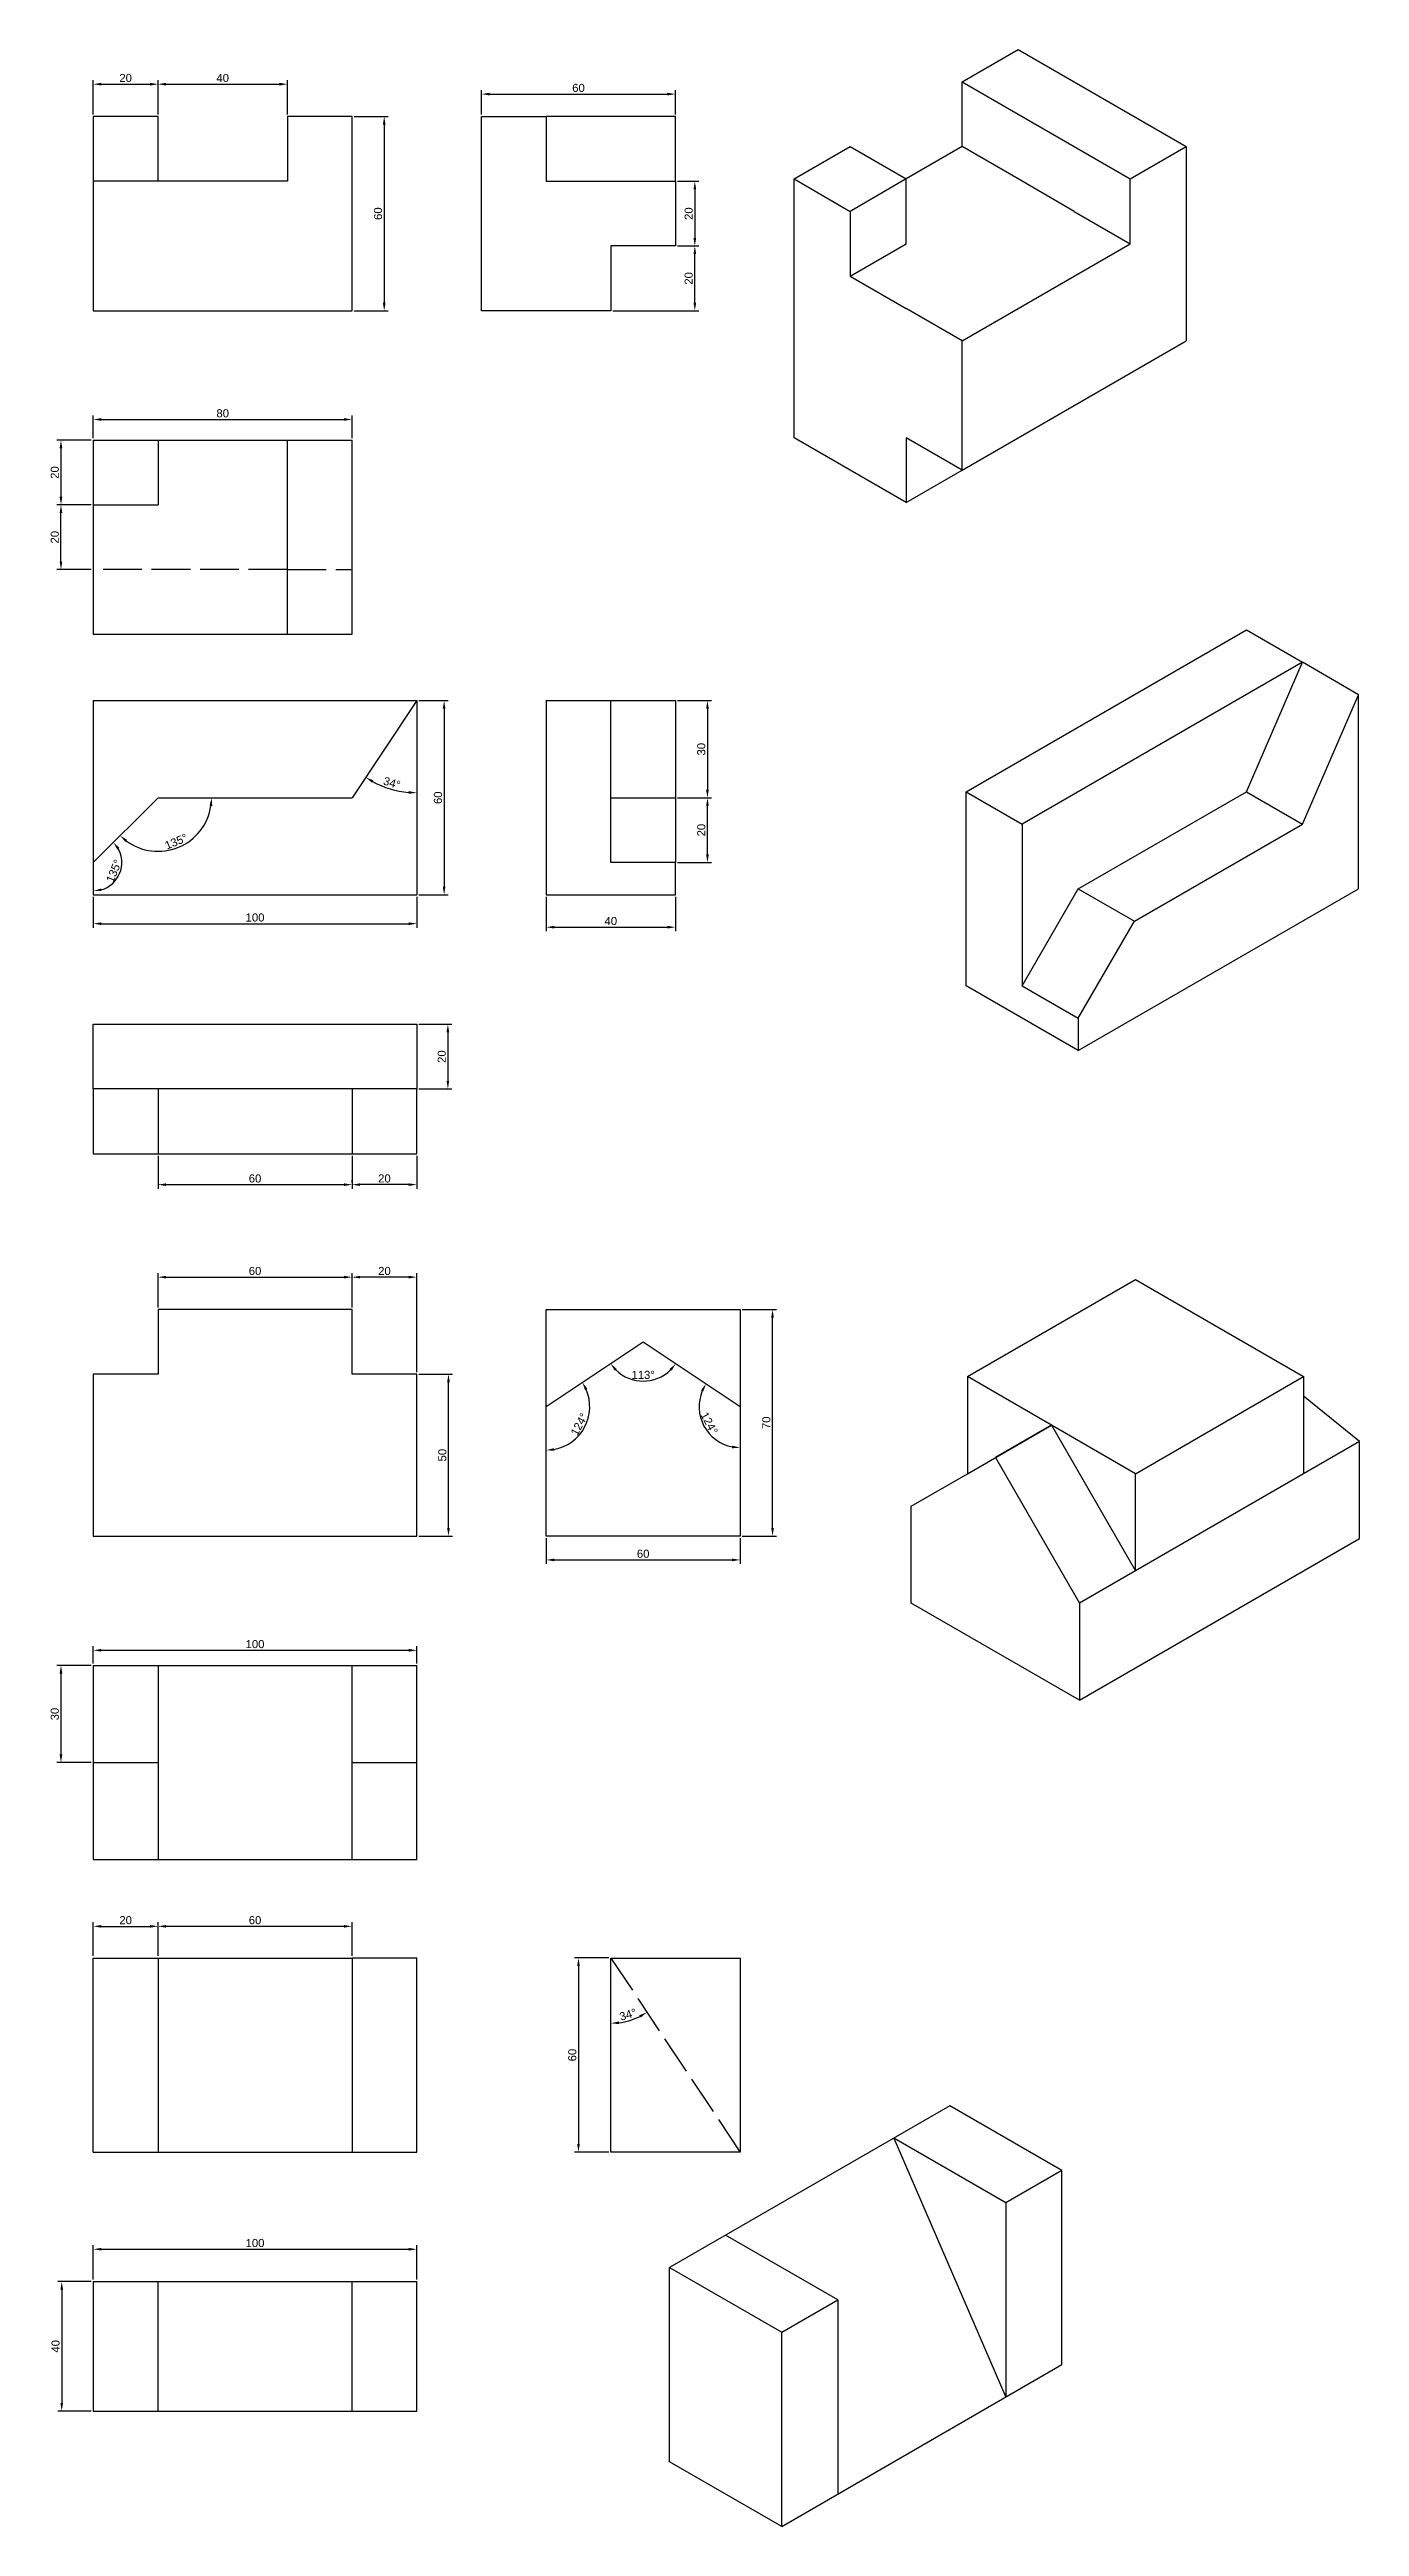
# Model space of a CAD drawing. Header units: millimetres. Extents: x 27 to 432, y 29 to 1603.
# Drawn here: x 27 to 432, y 396 to 1161 of the extents above; entities that cross this region are included whole.
import ezdxf

# ---------------------------------------------------------------- set-up
doc = ezdxf.new("R2010")
doc.units = ezdxf.units.MM
doc.linetypes.add('ACAD_ISO02W100', pattern=[15, 12, -3])
doc.layers.get('0').update_dxf_attribs({"color": 172})
doc.layers.add('traço', color=7, linetype='ACAD_ISO02W100')
doc.styles.get("Standard").update_dxf_attribs({"font": 'arial.ttf'})
doc.dimstyles.new('ISO-25', dxfattribs={"dimtxt": 2.5, "dimasz": 2.5, "dimexe": 1.25, "dimexo": 0.625, "dimtad": 1, "dimtxsty": 'Standard', "dimcen": 2.5, "dimadec": 0, "dimazin": 0, "dimtfac": 1, "dimtmove": 0, "dimatfit": 3, "dimfxl": 1, "dimarcsym": 0})

msp = doc.modelspace()

# ---------------------------------------------------------------- blocks, each defined once
blk = doc.blocks.new('*D19')
at = {"layer": 'Defpoints', "color": 0, "lineweight": -2, "transparency": 16777216}
for p, q in [((40.25, 472.2), (40.25, 482.83)), ((140.25, 472.2), (140.25, 482.83)), ((42.75, 481.58), (137.75, 481.58))]:
    blk.add_line(p, q, dxfattribs=at)
at = {"layer": 'Defpoints', "color": 0, "transparency": 16777216}
for p in [(140.25, 481.58), (40.25, 471.58), (140.25, 471.58)]:
    blk.add_point(p, dxfattribs=at)
for points in [[(42.75, 481.99), (42.75, 481.16), (40.25, 481.58)], [(137.75, 481.99), (137.75, 481.16), (140.25, 481.58)]]:
    blk.add_solid(points, dxfattribs=at)
at = {"layer": 'Defpoints', "color": 0, "transparency": 16777216, "insert": (90.25, 483.48), "char_height": 2.5, "attachment_point": 5}
blk.add_mtext('100', dxfattribs=at)
blk = doc.blocks.new('*D20')
at = {"layer": 'Defpoints', "color": 0, "lineweight": -2, "transparency": 16777216}
for p, q in [((40.25, 572.2), (40.25, 582.61)), ((60.25, 572.2), (60.25, 582.61)), ((42.75, 581.36), (57.75, 581.36))]:
    blk.add_line(p, q, dxfattribs=at)
at = {"layer": 'Defpoints', "color": 0, "transparency": 16777216}
for p in [(60.25, 581.36), (40.25, 571.58), (60.25, 571.58)]:
    blk.add_point(p, dxfattribs=at)
for points in [[(42.75, 581.78), (42.75, 580.95), (40.25, 581.36)], [(57.75, 581.78), (57.75, 580.95), (60.25, 581.36)]]:
    blk.add_solid(points, dxfattribs=at)
at = {"layer": 'Defpoints', "color": 0, "transparency": 16777216, "insert": (50.25, 583.26), "char_height": 2.5, "attachment_point": 5}
blk.add_mtext('20', dxfattribs=at)
blk = doc.blocks.new('*D21')
at = {"layer": 'Defpoints', "color": 0, "lineweight": -2, "transparency": 16777216}
for p, q in [((60.25, 581.99), (60.25, 582.61)), ((120.25, 572.2), (120.25, 582.61)), ((117.75, 581.36), (62.75, 581.36))]:
    blk.add_line(p, q, dxfattribs=at)
at = {"layer": 'Defpoints', "color": 0, "transparency": 16777216}
for p in [(60.25, 581.36), (60.25, 581.36), (120.25, 571.58)]:
    blk.add_point(p, dxfattribs=at)
for points in [[(62.75, 581.78), (62.75, 580.95), (60.25, 581.36)], [(117.75, 581.78), (117.75, 580.95), (120.25, 581.36)]]:
    blk.add_solid(points, dxfattribs=at)
at = {"layer": 'Defpoints', "color": 0, "transparency": 16777216, "insert": (90.25, 583.26), "char_height": 2.5, "attachment_point": 5}
blk.add_mtext('60', dxfattribs=at)
blk = doc.blocks.new('*D22')
at = {"layer": 'Defpoints', "color": 0, "lineweight": -2, "transparency": 16777216}
for p, q in [((199.62, 571.58), (189, 571.58)), ((190.25, 569.08), (190.25, 514.08)), ((199.62, 511.58), (189, 511.58))]:
    blk.add_line(p, q, dxfattribs=at)
at = {"layer": 'Defpoints', "color": 0, "transparency": 16777216}
for p in [(200.25, 571.58), (190.25, 511.58), (200.25, 511.58)]:
    blk.add_point(p, dxfattribs=at)
for points in [[(189.83, 569.08), (190.66, 569.08), (190.25, 571.58)], [(189.83, 514.08), (190.66, 514.08), (190.25, 511.58)]]:
    blk.add_solid(points, dxfattribs=at)
at = {"layer": 'Defpoints', "color": 0, "transparency": 16777216, "insert": (188.34, 541.58), "char_height": 2.5, "attachment_point": 5, "rotation": 90}
blk.add_mtext('60', dxfattribs=at)
blk = doc.blocks.new('*D23')
at = {"layer": 'Defpoints', "color": 0, "lineweight": -2, "transparency": 16777216}
for p, q in [((39.62, 471.58), (29.23, 471.58)), ((30.48, 469.08), (30.48, 434.08)), ((39.62, 431.58), (29.23, 431.58))]:
    blk.add_line(p, q, dxfattribs=at)
at = {"layer": 'Defpoints', "color": 0, "transparency": 16777216}
for p in [(40.25, 471.58), (30.48, 431.58), (40.25, 431.58)]:
    blk.add_point(p, dxfattribs=at)
for points in [[(30.06, 469.08), (30.89, 469.08), (30.48, 471.58)], [(30.06, 434.08), (30.89, 434.08), (30.48, 431.58)]]:
    blk.add_solid(points, dxfattribs=at)
at = {"layer": 'Defpoints', "color": 0, "transparency": 16777216, "insert": (28.57, 451.58), "char_height": 2.5, "attachment_point": 5, "rotation": 90}
blk.add_mtext('40', dxfattribs=at)
blk = doc.blocks.new('*D81')
at = {"layer": 'Defpoints', "color": 0, "linetype": 'ByBlock', "lineweight": -2, "transparency": 16777216}
blk.add_arc((200.25, 571.58), 20.17, 277.10571, 296.58436, dxfattribs=at)
for p in [(200.25, 571.58), (200.25, 571.58), (204.17, 551.79), (200.25, 511.58), (240.25, 511.58)]:
    blk.add_point(p, dxfattribs=at)
for points in [[(202.77, 551.14), (202.72, 551.98), (200.25, 551.4)], [(209.06, 553.9), (209.48, 553.18), (211.44, 554.79)]]:
    blk.add_solid(points, dxfattribs=at)
at = {"layer": 'Defpoints', "color": 0, "linetype": 'ByBlock', "lineweight": -2, "transparency": 16777216, "insert": (205.54, 554.09), "char_height": 2.5, "attachment_point": 5, "rotation": 16.84503}
blk.add_mtext('34°', dxfattribs=at)
blk = doc.blocks.new('*D25')
at = {"layer": 'Defpoints', "color": 0, "lineweight": -2, "transparency": 16777216}
blk.add_arc((180.25, 741.97), 13.48, 280.64167, 23.0484, dxfattribs=at)
at = {"layer": 'Defpoints', "color": 0, "transparency": 16777216}
for p in [(210.25, 761.97), (180.25, 751.97), (180.25, 741.97), (189.13, 731.83), (180.25, 701.97)]:
    blk.add_point(p, dxfattribs=at)
for points in [[(192.28, 747.05), (193.02, 747.45), (191.46, 749.45)], [(182.77, 728.31), (182.7, 729.14), (180.25, 728.49)]]:
    blk.add_solid(points, dxfattribs=at)
at = {"layer": 'Defpoints', "color": 0, "transparency": 16777216, "insert": (190.47, 736.5), "char_height": 2.5, "attachment_point": 5, "rotation": 61.84503}
blk.add_mtext('124°', dxfattribs=at)
blk = doc.blocks.new('*D26')
at = {"layer": 'Defpoints', "color": 0, "lineweight": -2, "transparency": 16777216}
blk.add_arc((210.25, 761.97), 12.12, 225.5251, 314.4749, dxfattribs=at)
at = {"layer": 'Defpoints', "color": 0, "transparency": 16777216}
for p in [(210.25, 761.97), (210.25, 761.97), (206.34, 750.49), (180.25, 741.97), (240.25, 741.97)]:
    blk.add_point(p, dxfattribs=at)
for points in [[(201.43, 753.06), (202.07, 753.59), (200.16, 755.25)], [(218.42, 753.59), (219.06, 753.06), (220.33, 755.25)]]:
    blk.add_solid(points, dxfattribs=at)
at = {"layer": 'Defpoints', "color": 0, "transparency": 16777216, "insert": (210.25, 751.75), "char_height": 2.5, "attachment_point": 5}
blk.add_mtext('113°', dxfattribs=at)
blk = doc.blocks.new('*D27')
at = {"layer": 'Defpoints', "color": 0, "lineweight": -2, "transparency": 16777216}
blk.add_arc((240.25, 741.97), 12.71, 157.5949, 258.71503, dxfattribs=at)
at = {"layer": 'Defpoints', "color": 0, "transparency": 16777216}
for p in [(210.25, 761.97), (227.64, 740.3), (240.25, 741.97), (240.25, 741.97), (240.25, 701.97)]:
    blk.add_point(p, dxfattribs=at)
for points in [[(228.12, 747.01), (228.86, 746.62), (229.67, 749.02)], [(237.8, 729.92), (237.72, 729.09), (240.25, 729.26)]]:
    blk.add_solid(points, dxfattribs=at)
at = {"layer": 'Defpoints', "color": 0, "transparency": 16777216, "insert": (230.69, 736.86), "char_height": 2.5, "attachment_point": 5, "rotation": 298.15497}
blk.add_mtext('124°', dxfattribs=at)
blk = doc.blocks.new('*D28')
at = {"layer": 'Defpoints', "color": 0, "lineweight": -2, "transparency": 16777216}
for p, q in [((40.25, 662.6), (40.25, 667.91)), ((42.75, 666.66), (137.75, 666.66)), ((140.25, 662.6), (140.25, 667.91))]:
    blk.add_line(p, q, dxfattribs=at)
at = {"layer": 'Defpoints', "color": 0, "transparency": 16777216}
for p in [(140.25, 666.66), (40.25, 661.97), (140.25, 661.97)]:
    blk.add_point(p, dxfattribs=at)
for points in [[(42.75, 667.08), (42.75, 666.24), (40.25, 666.66)], [(137.75, 667.08), (137.75, 666.24), (140.25, 666.66)]]:
    blk.add_solid(points, dxfattribs=at)
at = {"layer": 'Defpoints', "color": 0, "transparency": 16777216, "insert": (90.25, 668.56), "char_height": 2.5, "attachment_point": 5}
blk.add_mtext('100', dxfattribs=at)
blk = doc.blocks.new('*D29')
at = {"layer": 'Defpoints', "color": 0, "lineweight": -2, "transparency": 16777216}
for p, q in [((120.25, 772.6), (120.25, 783.22)), ((137.75, 781.97), (122.75, 781.97)), ((140.25, 752.6), (140.25, 783.22))]:
    blk.add_line(p, q, dxfattribs=at)
at = {"layer": 'Defpoints', "color": 0, "transparency": 16777216}
for p in [(120.25, 781.97), (120.25, 771.97), (140.25, 751.97)]:
    blk.add_point(p, dxfattribs=at)
for points in [[(122.75, 782.39), (122.75, 781.56), (120.25, 781.97)], [(137.75, 782.39), (137.75, 781.56), (140.25, 781.97)]]:
    blk.add_solid(points, dxfattribs=at)
at = {"layer": 'Defpoints', "color": 0, "transparency": 16777216, "insert": (130.25, 783.87), "char_height": 2.5, "attachment_point": 5}
blk.add_mtext('20', dxfattribs=at)
blk = doc.blocks.new('*D30')
at = {"layer": 'Defpoints', "color": 0, "lineweight": -2, "transparency": 16777216}
for p, q in [((60.25, 772.6), (60.25, 783.22)), ((62.75, 781.97), (117.75, 781.97)), ((120.25, 782.6), (120.25, 783.22))]:
    blk.add_line(p, q, dxfattribs=at)
at = {"layer": 'Defpoints', "color": 0, "transparency": 16777216}
for p in [(120.25, 781.97), (120.25, 781.97), (60.25, 771.97)]:
    blk.add_point(p, dxfattribs=at)
for points in [[(62.75, 782.39), (62.75, 781.56), (60.25, 781.97)], [(117.75, 782.39), (117.75, 781.56), (120.25, 781.97)]]:
    blk.add_solid(points, dxfattribs=at)
at = {"layer": 'Defpoints', "color": 0, "transparency": 16777216, "insert": (90.25, 783.87), "char_height": 2.5, "attachment_point": 5}
blk.add_mtext('60', dxfattribs=at)
blk = doc.blocks.new('*D31')
at = {"layer": 'Defpoints', "color": 0, "lineweight": -2, "transparency": 16777216}
for p, q in [((180.25, 701.35), (180.25, 693.34)), ((240.25, 701.35), (240.25, 693.34)), ((182.75, 694.59), (237.75, 694.59))]:
    blk.add_line(p, q, dxfattribs=at)
at = {"layer": 'Defpoints', "color": 0, "transparency": 16777216}
for p in [(180.25, 701.97), (240.25, 701.97), (240.25, 694.59)]:
    blk.add_point(p, dxfattribs=at)
for points in [[(182.75, 695.01), (182.75, 694.17), (180.25, 694.59)], [(237.75, 695.01), (237.75, 694.17), (240.25, 694.59)]]:
    blk.add_solid(points, dxfattribs=at)
at = {"layer": 'Defpoints', "color": 0, "transparency": 16777216, "insert": (210.25, 696.49), "char_height": 2.5, "attachment_point": 5}
blk.add_mtext('60', dxfattribs=at)
blk = doc.blocks.new('*D32')
at = {"layer": 'Defpoints', "color": 0, "lineweight": -2, "transparency": 16777216}
for p, q in [((39.62, 661.97), (29, 661.97)), ((30.25, 659.47), (30.25, 634.47)), ((39.62, 631.97), (29, 631.97))]:
    blk.add_line(p, q, dxfattribs=at)
at = {"layer": 'Defpoints', "color": 0, "transparency": 16777216}
for p in [(40.25, 661.97), (30.25, 631.97), (40.25, 631.97)]:
    blk.add_point(p, dxfattribs=at)
for points in [[(29.83, 659.47), (30.66, 659.47), (30.25, 661.97)], [(29.83, 634.47), (30.66, 634.47), (30.25, 631.97)]]:
    blk.add_solid(points, dxfattribs=at)
at = {"layer": 'Defpoints', "color": 0, "transparency": 16777216, "insert": (28.34, 646.97), "char_height": 2.5, "attachment_point": 5, "rotation": 90}
blk.add_mtext('30', dxfattribs=at)
blk = doc.blocks.new('*D33')
at = {"layer": 'Defpoints', "color": 0, "lineweight": -2, "transparency": 16777216}
for p, q in [((240.87, 771.97), (251.5, 771.97)), ((250.25, 704.47), (250.25, 769.47)), ((240.87, 701.97), (251.5, 701.97))]:
    blk.add_line(p, q, dxfattribs=at)
at = {"layer": 'Defpoints', "color": 0, "transparency": 16777216}
for p in [(240.25, 771.97), (250.25, 771.97), (240.25, 701.97)]:
    blk.add_point(p, dxfattribs=at)
for points in [[(249.83, 769.47), (250.66, 769.47), (250.25, 771.97)], [(249.83, 704.47), (250.66, 704.47), (250.25, 701.97)]]:
    blk.add_solid(points, dxfattribs=at)
at = {"layer": 'Defpoints', "color": 0, "transparency": 16777216, "insert": (248.34, 736.97), "char_height": 2.5, "attachment_point": 5, "rotation": 90}
blk.add_mtext('70', dxfattribs=at)
blk = doc.blocks.new('*D34')
at = {"layer": 'Defpoints', "color": 0, "lineweight": -2, "transparency": 16777216}
for p, q in [((140.87, 751.97), (151.3, 751.97)), ((150.05, 704.47), (150.05, 749.47)), ((140.87, 701.97), (151.3, 701.97))]:
    blk.add_line(p, q, dxfattribs=at)
at = {"layer": 'Defpoints', "color": 0, "transparency": 16777216}
for p in [(140.25, 751.97), (150.05, 751.97), (140.25, 701.97)]:
    blk.add_point(p, dxfattribs=at)
for points in [[(149.63, 749.47), (150.47, 749.47), (150.05, 751.97)], [(149.63, 704.47), (150.47, 704.47), (150.05, 701.97)]]:
    blk.add_solid(points, dxfattribs=at)
at = {"layer": 'Defpoints', "color": 0, "transparency": 16777216, "insert": (148.15, 726.97), "char_height": 2.5, "attachment_point": 5, "rotation": 90}
blk.add_mtext('50', dxfattribs=at)
blk = doc.blocks.new('*D35')
at = {"layer": 'Defpoints', "color": 0, "lineweight": -2, "transparency": 16777216}
for p, q in [((140.87, 960.12), (149.96, 960.12)), ((148.71, 957.62), (148.71, 902.62)), ((140.87, 900.12), (149.96, 900.12))]:
    blk.add_line(p, q, dxfattribs=at)
at = {"layer": 'Defpoints', "color": 0, "transparency": 16777216}
for p in [(140.25, 960.12), (140.25, 900.12), (148.71, 900.12)]:
    blk.add_point(p, dxfattribs=at)
for points in [[(148.29, 957.62), (149.12, 957.62), (148.71, 960.12)], [(148.29, 902.62), (149.12, 902.62), (148.71, 900.12)]]:
    blk.add_solid(points, dxfattribs=at)
at = {"layer": 'Defpoints', "color": 0, "transparency": 16777216, "insert": (146.81, 930.12), "char_height": 2.5, "attachment_point": 5, "rotation": 90}
blk.add_mtext('60', dxfattribs=at)
blk = doc.blocks.new('*D36')
at = {"layer": 'Defpoints', "color": 0, "lineweight": -2, "transparency": 16777216}
for p, q in [((220.87, 960.12), (231.38, 960.12)), ((230.13, 957.62), (230.13, 932.62)), ((220.87, 930.12), (231.38, 930.12))]:
    blk.add_line(p, q, dxfattribs=at)
at = {"layer": 'Defpoints', "color": 0, "transparency": 16777216}
for p in [(220.25, 960.12), (220.25, 930.12), (230.13, 930.12)]:
    blk.add_point(p, dxfattribs=at)
for points in [[(229.71, 957.62), (230.54, 957.62), (230.13, 960.12)], [(229.71, 932.62), (230.54, 932.62), (230.13, 930.12)]]:
    blk.add_solid(points, dxfattribs=at)
at = {"layer": 'Defpoints', "color": 0, "transparency": 16777216, "insert": (228.22, 945.12), "char_height": 2.5, "attachment_point": 5, "rotation": 90}
blk.add_mtext('30', dxfattribs=at)
blk = doc.blocks.new('*D37')
at = {"layer": 'Defpoints', "color": 0, "lineweight": -2, "transparency": 16777216}
for p, q in [((230.13, 912.62), (230.13, 927.62)), ((230.75, 930.12), (231.38, 930.12)), ((220.87, 910.12), (231.38, 910.12))]:
    blk.add_line(p, q, dxfattribs=at)
at = {"layer": 'Defpoints', "color": 0, "transparency": 16777216}
for p in [(230.13, 930.12), (230.13, 930.12), (220.25, 910.12)]:
    blk.add_point(p, dxfattribs=at)
for points in [[(229.71, 927.62), (230.54, 927.62), (230.13, 930.12)], [(229.71, 912.62), (230.54, 912.62), (230.13, 910.12)]]:
    blk.add_solid(points, dxfattribs=at)
at = {"layer": 'Defpoints', "color": 0, "transparency": 16777216, "insert": (228.23, 920.12), "char_height": 2.5, "attachment_point": 5, "rotation": 90}
blk.add_mtext('20', dxfattribs=at)
blk = doc.blocks.new('*D38')
at = {"layer": 'Defpoints', "color": 0, "lineweight": -2, "transparency": 16777216}
for p, q in [((40.25, 899.5), (40.25, 889.95)), ((140.25, 899.5), (140.25, 889.95)), ((42.75, 891.2), (137.75, 891.2))]:
    blk.add_line(p, q, dxfattribs=at)
at = {"layer": 'Defpoints', "color": 0, "transparency": 16777216}
for p in [(40.25, 900.12), (140.25, 900.12), (140.25, 891.2)]:
    blk.add_point(p, dxfattribs=at)
for points in [[(42.75, 891.62), (42.75, 890.78), (40.25, 891.2)], [(137.75, 891.62), (137.75, 890.78), (140.25, 891.2)]]:
    blk.add_solid(points, dxfattribs=at)
at = {"layer": 'Defpoints', "color": 0, "transparency": 16777216, "insert": (90.25, 893.1), "char_height": 2.5, "attachment_point": 5}
blk.add_mtext('100', dxfattribs=at)
blk = doc.blocks.new('*D39')
at = {"layer": 'Defpoints', "color": 0, "lineweight": -2, "transparency": 16777216}
for p, q in [((120.25, 819.5), (120.25, 809.31)), ((140.25, 819.5), (140.25, 809.31)), ((137.75, 810.56), (122.75, 810.56))]:
    blk.add_line(p, q, dxfattribs=at)
at = {"layer": 'Defpoints', "color": 0, "transparency": 16777216}
for p in [(120.25, 820.12), (140.25, 820.12), (120.25, 810.56)]:
    blk.add_point(p, dxfattribs=at)
for points in [[(122.75, 810.97), (122.75, 810.14), (120.25, 810.56)], [(137.75, 810.97), (137.75, 810.14), (140.25, 810.56)]]:
    blk.add_solid(points, dxfattribs=at)
at = {"layer": 'Defpoints', "color": 0, "transparency": 16777216, "insert": (130.25, 812.46), "char_height": 2.5, "attachment_point": 5}
blk.add_mtext('20', dxfattribs=at)
blk = doc.blocks.new('*D40')
at = {"layer": 'Defpoints', "color": 0, "lineweight": -2, "transparency": 16777216}
for p, q in [((60.25, 819.5), (60.25, 809.31)), ((120.25, 811.18), (120.25, 811.81)), ((62.75, 810.56), (117.75, 810.56))]:
    blk.add_line(p, q, dxfattribs=at)
at = {"layer": 'Defpoints', "color": 0, "transparency": 16777216}
for p in [(60.25, 820.12), (120.25, 810.56), (120.25, 810.56)]:
    blk.add_point(p, dxfattribs=at)
for points in [[(62.75, 810.97), (62.75, 810.14), (60.25, 810.56)], [(117.75, 810.97), (117.75, 810.14), (120.25, 810.56)]]:
    blk.add_solid(points, dxfattribs=at)
at = {"layer": 'Defpoints', "color": 0, "transparency": 16777216, "insert": (90.25, 812.46), "char_height": 2.5, "attachment_point": 5}
blk.add_mtext('60', dxfattribs=at)
blk = doc.blocks.new('*D41')
at = {"layer": 'Defpoints', "color": 0, "lineweight": -2, "transparency": 16777216}
for p, q in [((180.25, 899.5), (180.25, 888.87)), ((220.25, 899.5), (220.25, 888.87)), ((182.75, 890.12), (217.75, 890.12))]:
    blk.add_line(p, q, dxfattribs=at)
at = {"layer": 'Defpoints', "color": 0, "transparency": 16777216}
for p in [(180.25, 900.12), (220.25, 900.12), (220.25, 890.12)]:
    blk.add_point(p, dxfattribs=at)
for points in [[(182.75, 890.54), (182.75, 889.71), (180.25, 890.12)], [(217.75, 890.54), (217.75, 889.71), (220.25, 890.12)]]:
    blk.add_solid(points, dxfattribs=at)
at = {"layer": 'Defpoints', "color": 0, "transparency": 16777216, "insert": (200.25, 892.02), "char_height": 2.5, "attachment_point": 5}
blk.add_mtext('40', dxfattribs=at)
blk = doc.blocks.new('*D42')
at = {"layer": 'Defpoints', "color": 0, "lineweight": -2, "transparency": 16777216}
for p, q in [((140.87, 860.12), (151.12, 860.12)), ((149.87, 857.62), (149.87, 842.62)), ((140.87, 840.12), (151.12, 840.12))]:
    blk.add_line(p, q, dxfattribs=at)
at = {"layer": 'Defpoints', "color": 0, "transparency": 16777216}
for p in [(140.25, 860.12), (140.25, 840.12), (149.87, 840.12)]:
    blk.add_point(p, dxfattribs=at)
for points in [[(149.45, 857.62), (150.28, 857.62), (149.87, 860.12)], [(149.45, 842.62), (150.28, 842.62), (149.87, 840.12)]]:
    blk.add_solid(points, dxfattribs=at)
at = {"layer": 'Defpoints', "color": 0, "transparency": 16777216, "insert": (147.97, 850.12), "char_height": 2.5, "attachment_point": 5, "rotation": 90}
blk.add_mtext('20', dxfattribs=at)
blk = doc.blocks.new('*D43')
at = {"color": 0, "lineweight": -2, "transparency": 16777216}
for p, q in [((40.25, 1041.25), (40.25, 1048.26)), ((42.75, 1047.01), (117.75, 1047.01)), ((120.25, 1041.25), (120.25, 1048.26))]:
    blk.add_line(p, q, dxfattribs=at)
at = {"color": 0, "transparency": 16777216}
for points in [[(42.75, 1047.43), (42.75, 1046.59), (40.25, 1047.01)], [(117.75, 1047.43), (117.75, 1046.59), (120.25, 1047.01)]]:
    blk.add_solid(points, dxfattribs=at)
at = {"layer": 'Defpoints', "color": 0, "transparency": 16777216}
for p in [(120.25, 1047.01), (40.25, 1040.62), (120.25, 1040.62)]:
    blk.add_point(p, dxfattribs=at)
at = {"color": 0, "transparency": 16777216, "insert": (80.25, 1048.91), "char_height": 2.5, "attachment_point": 5}
blk.add_mtext('80', dxfattribs=at)
blk = doc.blocks.new('*D44')
at = {"color": 0, "lineweight": -2, "transparency": 16777216}
for p, q in [((40.25, 1141.25), (40.25, 1151.87)), ((42.75, 1150.62), (57.75, 1150.62)), ((60.25, 1141.25), (60.25, 1151.87))]:
    blk.add_line(p, q, dxfattribs=at)
at = {"color": 0, "transparency": 16777216}
for points in [[(42.75, 1151.04), (42.75, 1150.2), (40.25, 1150.62)], [(57.75, 1151.04), (57.75, 1150.2), (60.25, 1150.62)]]:
    blk.add_solid(points, dxfattribs=at)
at = {"layer": 'Defpoints', "color": 0, "transparency": 16777216}
for p in [(60.25, 1150.62), (40.25, 1140.62), (60.25, 1140.62)]:
    blk.add_point(p, dxfattribs=at)
at = {"color": 0, "transparency": 16777216, "insert": (50.25, 1152.52), "char_height": 2.5, "attachment_point": 5}
blk.add_mtext('20', dxfattribs=at)
blk = doc.blocks.new('*D45')
at = {"color": 0, "lineweight": -2, "transparency": 16777216}
for p, q in [((60.25, 1141.25), (60.25, 1151.87)), ((62.75, 1150.62), (97.75, 1150.62)), ((100.25, 1141.25), (100.25, 1151.87))]:
    blk.add_line(p, q, dxfattribs=at)
at = {"color": 0, "transparency": 16777216}
for points in [[(62.75, 1151.04), (62.75, 1150.2), (60.25, 1150.62)], [(97.75, 1151.04), (97.75, 1150.2), (100.25, 1150.62)]]:
    blk.add_solid(points, dxfattribs=at)
at = {"layer": 'Defpoints', "color": 0, "transparency": 16777216}
for p in [(100.25, 1150.62), (60.25, 1140.62), (100.25, 1140.62)]:
    blk.add_point(p, dxfattribs=at)
at = {"color": 0, "transparency": 16777216, "insert": (80.25, 1152.52), "char_height": 2.5, "attachment_point": 5}
blk.add_mtext('40', dxfattribs=at)
blk = doc.blocks.new('*D46')
at = {"color": 0, "lineweight": -2, "transparency": 16777216}
for p, q in [((120.87, 1140.62), (131.43, 1140.62)), ((130.18, 1138.12), (130.18, 1083.12)), ((120.87, 1080.62), (131.43, 1080.62))]:
    blk.add_line(p, q, dxfattribs=at)
at = {"color": 0, "transparency": 16777216}
for points in [[(129.76, 1138.12), (130.6, 1138.12), (130.18, 1140.62)], [(129.76, 1083.12), (130.6, 1083.12), (130.18, 1080.62)]]:
    blk.add_solid(points, dxfattribs=at)
at = {"layer": 'Defpoints', "color": 0, "transparency": 16777216}
for p in [(120.25, 1140.62), (120.25, 1080.62), (130.18, 1080.62)]:
    blk.add_point(p, dxfattribs=at)
at = {"color": 0, "transparency": 16777216, "insert": (128.28, 1110.62), "char_height": 2.5, "attachment_point": 5, "rotation": 90}
blk.add_mtext('60', dxfattribs=at)
blk = doc.blocks.new('*D47')
at = {"color": 0, "linetype": 'ByBlock', "lineweight": -2, "transparency": 16777216}
for p, q in [((220.87, 1100.62), (227.48, 1100.62)), ((226.23, 1083.12), (226.23, 1098.12)), ((200.87, 1080.62), (227.48, 1080.62))]:
    blk.add_line(p, q, dxfattribs=at)
for points in [[(225.81, 1098.12), (226.64, 1098.12), (226.23, 1100.62)], [(225.81, 1083.12), (226.64, 1083.12), (226.23, 1080.62)]]:
    blk.add_solid(points, dxfattribs=at)
at = {"layer": 'Defpoints', "color": 0, "linetype": 'ByBlock', "lineweight": -2, "transparency": 16777216}
for p in [(220.25, 1100.62), (226.23, 1100.62), (200.25, 1080.62)]:
    blk.add_point(p, dxfattribs=at)
at = {"color": 0, "linetype": 'ByBlock', "lineweight": -2, "transparency": 16777216, "insert": (224.33, 1090.62), "char_height": 2.5, "attachment_point": 5, "rotation": 90}
blk.add_mtext('20', dxfattribs=at)
blk = doc.blocks.new('*D48')
at = {"color": 0, "linetype": 'ByBlock', "lineweight": -2, "transparency": 16777216}
for p, q in [((220.87, 1120.62), (227.48, 1120.62)), ((226.23, 1118.12), (226.23, 1103.12)), ((226.85, 1100.62), (227.48, 1100.62))]:
    blk.add_line(p, q, dxfattribs=at)
for points in [[(225.81, 1118.12), (226.64, 1118.12), (226.23, 1120.62)], [(225.81, 1103.12), (226.64, 1103.12), (226.23, 1100.62)]]:
    blk.add_solid(points, dxfattribs=at)
at = {"layer": 'Defpoints', "color": 0, "linetype": 'ByBlock', "lineweight": -2, "transparency": 16777216}
for p in [(220.25, 1120.62), (226.23, 1100.62), (226.23, 1100.62)]:
    blk.add_point(p, dxfattribs=at)
at = {"color": 0, "linetype": 'ByBlock', "lineweight": -2, "transparency": 16777216, "insert": (224.33, 1110.62), "char_height": 2.5, "attachment_point": 5, "rotation": 90}
blk.add_mtext('20', dxfattribs=at)
blk = doc.blocks.new('*D49')
at = {"color": 0, "linetype": 'ByBlock', "lineweight": -2, "transparency": 16777216}
for p, q in [((160.25, 1141.25), (160.25, 1148.81)), ((220.25, 1141.25), (220.25, 1148.81)), ((162.75, 1147.56), (217.75, 1147.56))]:
    blk.add_line(p, q, dxfattribs=at)
for points in [[(162.75, 1147.98), (162.75, 1147.15), (160.25, 1147.56)], [(217.75, 1147.98), (217.75, 1147.15), (220.25, 1147.56)]]:
    blk.add_solid(points, dxfattribs=at)
at = {"layer": 'Defpoints', "color": 0, "linetype": 'ByBlock', "lineweight": -2, "transparency": 16777216}
for p in [(160.25, 1140.62), (220.25, 1147.56), (220.25, 1140.62)]:
    blk.add_point(p, dxfattribs=at)
at = {"color": 0, "linetype": 'ByBlock', "lineweight": -2, "transparency": 16777216, "insert": (190.25, 1149.46), "char_height": 2.5, "attachment_point": 5}
blk.add_mtext('60', dxfattribs=at)
blk = doc.blocks.new('*D50')
at = {"color": 0, "linetype": 'ByBlock', "lineweight": -2, "transparency": 16777216}
for p, q in [((39.62, 1040.62), (29, 1040.62)), ((30.25, 1038.12), (30.25, 1023.12)), ((39.62, 1020.62), (29, 1020.62))]:
    blk.add_line(p, q, dxfattribs=at)
for points in [[(29.83, 1038.12), (30.66, 1038.12), (30.25, 1040.62)], [(29.83, 1023.12), (30.66, 1023.12), (30.25, 1020.62)]]:
    blk.add_solid(points, dxfattribs=at)
at = {"layer": 'Defpoints', "color": 0, "linetype": 'ByBlock', "lineweight": -2, "transparency": 16777216}
for p in [(40.25, 1040.62), (30.25, 1020.62), (40.25, 1020.62)]:
    blk.add_point(p, dxfattribs=at)
at = {"color": 0, "linetype": 'ByBlock', "lineweight": -2, "transparency": 16777216, "insert": (28.34, 1030.62), "char_height": 2.5, "attachment_point": 5, "rotation": 90}
blk.add_mtext('20', dxfattribs=at)
blk = doc.blocks.new('*D51')
at = {"color": 0, "linetype": 'ByBlock', "lineweight": -2, "transparency": 16777216}
for p, q in [((29.62, 1020.62), (29, 1020.62)), ((30.25, 1003.12), (30.25, 1018.12)), ((39.62, 1000.62), (29, 1000.62))]:
    blk.add_line(p, q, dxfattribs=at)
for points in [[(29.83, 1018.12), (30.66, 1018.12), (30.25, 1020.62)], [(29.83, 1003.12), (30.66, 1003.12), (30.25, 1000.62)]]:
    blk.add_solid(points, dxfattribs=at)
at = {"layer": 'Defpoints', "color": 0, "linetype": 'ByBlock', "lineweight": -2, "transparency": 16777216}
for p in [(30.25, 1020.62), (30.25, 1020.62), (40.25, 1000.62)]:
    blk.add_point(p, dxfattribs=at)
at = {"color": 0, "linetype": 'ByBlock', "lineweight": -2, "transparency": 16777216, "insert": (28.34, 1010.62), "char_height": 2.5, "attachment_point": 5, "rotation": 90}
blk.add_mtext('20', dxfattribs=at)
blk = doc.blocks.new('*D78')
at = {"layer": 'Defpoints', "color": 0, "linetype": 'ByBlock', "lineweight": -2, "transparency": 16777216}
for p in [(140.25, 960.12), (140.25, 960.12), (120.25, 930.12), (129.37, 933.81), (140.25, 900.12)]:
    blk.add_point(p, dxfattribs=at)
at = {"layer": 'traço', "color": 0, "linetype": 'ByBlock', "lineweight": -2, "transparency": 16777216}
blk.add_arc((140.25, 960.12), 28.47, 241.34255, 264.96738, dxfattribs=at)
for points in [[(126.38, 934.78), (126.81, 935.5), (124.45, 936.43)], [(137.77, 932.18), (137.73, 931.34), (140.25, 931.65)]]:
    blk.add_solid(points, dxfattribs=at)
at = {"layer": 'traço', "color": 0, "linetype": 'ByBlock', "lineweight": -2, "transparency": 16777216, "insert": (132.55, 934.69), "char_height": 2.5, "attachment_point": 5, "rotation": 343.15497}
blk.add_mtext('34°', dxfattribs=at)
blk = doc.blocks.new('*D79')
at = {"layer": 'Defpoints', "color": 0, "linetype": 'ByBlock', "lineweight": -2, "transparency": 16777216}
for p in [(40.25, 960.12), (60.25, 930.12), (40.25, 910.12), (46.48, 903.89), (40.25, 900.12)]:
    blk.add_point(p, dxfattribs=at)
at = {"layer": 'traço', "color": 0, "linetype": 'ByBlock', "lineweight": -2, "transparency": 16777216}
blk.add_arc((40.25, 910.12), 8.81, 286.3085, 28.6915, dxfattribs=at)
for points in [[(47.64, 914.1), (48.31, 914.6), (46.48, 916.35)], [(42.78, 901.25), (42.66, 902.08), (40.25, 901.31)]]:
    blk.add_solid(points, dxfattribs=at)
at = {"layer": 'traço', "color": 0, "linetype": 'ByBlock', "lineweight": -2, "transparency": 16777216, "insert": (46.63, 907.48), "char_height": 2.5, "attachment_point": 5, "rotation": 67.5}
blk.add_mtext('135°', dxfattribs=at)
blk = doc.blocks.new('*D80')
at = {"layer": 'Defpoints', "color": 0, "linetype": 'ByBlock', "lineweight": -2, "transparency": 16777216}
for p in [(60.25, 930.12), (60.25, 930.12), (120.25, 930.12), (60.25, 913.56), (40.25, 910.12)]:
    blk.add_point(p, dxfattribs=at)
at = {"layer": 'traço', "color": 0, "linetype": 'ByBlock', "lineweight": -2, "transparency": 16777216}
blk.add_arc((60.25, 930.12), 16.56, 233.65733, 351.34267, dxfattribs=at)
for points in [[(76.2, 927.66), (77.03, 927.6), (76.81, 930.12)], [(50.16, 916.47), (50.7, 917.1), (48.54, 918.41)]]:
    blk.add_solid(points, dxfattribs=at)
at = {"layer": 'traço', "color": 0, "linetype": 'ByBlock', "lineweight": -2, "transparency": 16777216, "insert": (65.86, 916.58), "char_height": 2.5, "attachment_point": 5, "rotation": 22.5}
blk.add_mtext('135°', dxfattribs=at)

# ---------------------------------------------------------------- dimensions: what is measured, and where the dimension line sits
for base, p1, p2, picture, middle in [((60.246, 1150.62), (40.246, 1140.62), (60.246, 1140.62), '*D44', (50.246, 1152.522)), ((100.246, 1150.62), (60.246, 1140.62), (100.246, 1140.62), '*D45', (80.246, 1152.522))]:
    dim = msp.add_linear_dim(base=base, p1=p1, p2=p2, dimstyle='ISO-25')
    dim.commit()
    dim.dimension.update_dxf_attribs({"geometry": picture, "text_midpoint": middle})
at = {"linetype": 'ByBlock', "lineweight": -2}
dim = msp.add_linear_dim(base=(220.246, 1147.563), p1=(160.246, 1140.62), p2=(220.246, 1140.62), dimstyle='ISO-25', dxfattribs=at)
dim.commit()
dim.dimension.update_dxf_attribs({"geometry": '*D49', "text_midpoint": (190.246, 1149.464)})
dim = msp.add_linear_dim(base=(130.18, 1080.62), p1=(120.246, 1140.62), p2=(120.246, 1080.62), angle=90, dimstyle='ISO-25')
dim.commit()
dim.dimension.update_dxf_attribs({"geometry": '*D46', "text_midpoint": (128.279, 1110.62)})
for base, p1, p2, picture, middle in [((226.228, 1100.62), (220.246, 1120.62), (226.228, 1100.62), '*D48', (224.326, 1110.62)), ((226.228, 1100.62), (200.246, 1080.62), (220.246, 1100.62), '*D47', (224.326, 1090.62)), ((30.246, 1020.62), (40.246, 1040.62), (40.246, 1020.62), '*D50', (28.345, 1030.62)), ((30.246, 1020.62), (40.246, 1000.62), (30.246, 1020.62), '*D51', (28.345, 1010.62))]:
    dim = msp.add_linear_dim(base=base, p1=p1, p2=p2, angle=90, dimstyle='ISO-25', dxfattribs=at)
    dim.commit()
    dim.dimension.update_dxf_attribs({"geometry": picture, "text_midpoint": middle})
at = {"color": 5}
dim = msp.add_linear_dim(base=(120.246, 1047.011), p1=(40.246, 1040.62), p2=(120.246, 1040.62), dimstyle='ISO-25', dxfattribs=at)
dim.commit()
dim.dimension.update_dxf_attribs({"geometry": '*D43', "text_midpoint": (80.246, 1048.912)})
at = {"layer": 'Defpoints', "color": 5}
for base, p1, p2, picture, middle in [((148.708, 900.122), (140.246, 960.122), (140.246, 900.122), '*D35', (146.806, 930.122)), ((230.127, 930.122), (220.246, 960.122), (220.246, 930.122), '*D36', (228.225, 945.122)), ((230.127, 930.122), (220.246, 910.122), (230.127, 930.122), '*D37', (228.225, 920.122)), ((149.868, 840.122), (140.246, 860.122), (140.246, 840.122), '*D42', (147.967, 850.122)), ((250.246, 771.972), (240.246, 701.972), (240.246, 771.972), '*D33', (248.345, 736.972)), ((150.05, 751.972), (140.246, 701.972), (140.246, 751.972), '*D34', (148.149, 726.972)), ((30.246, 631.972), (40.246, 661.972), (40.246, 631.972), '*D32', (28.344, 646.972)), ((190.246, 511.576), (200.246, 571.576), (200.246, 511.576), '*D22', (188.345, 541.576)), ((30.476, 431.576), (40.246, 471.576), (40.246, 431.576), '*D23', (28.574, 451.576))]:
    dim = msp.add_linear_dim(base=base, p1=p1, p2=p2, angle=90, dimstyle='ISO-25', dxfattribs=at)
    dim.commit()
    dim.dimension.update_dxf_attribs({"geometry": picture, "text_midpoint": middle})
for base, p1, p2, picture, middle in [((140.246, 891.201), (40.246, 900.122), (140.246, 900.122), '*D38', (90.246, 893.102)), ((220.246, 890.122), (180.246, 900.122), (220.246, 900.122), '*D41', (200.246, 892.024)), ((120.246, 810.558), (60.246, 820.122), (120.246, 810.558), '*D40', (90.246, 812.459)), ((120.246, 810.558), (140.246, 820.122), (120.246, 820.122), '*D39', (130.246, 812.459)), ((120.246, 781.972), (60.246, 771.972), (120.246, 781.972), '*D30', (90.246, 783.874)), ((120.246, 781.972), (140.246, 751.972), (120.246, 771.972), '*D29', (130.246, 783.874)), ((240.246, 694.59), (180.246, 701.972), (240.246, 701.972), '*D31', (210.246, 696.491)), ((140.246, 666.66), (40.246, 661.972), (140.246, 661.972), '*D28', (90.246, 668.561)), ((60.246, 581.363), (40.246, 571.576), (60.246, 571.576), '*D20', (50.246, 583.265)), ((60.246, 581.363), (120.246, 571.576), (60.246, 581.363), '*D21', (90.246, 583.265)), ((140.246, 481.576), (40.246, 471.576), (140.246, 471.576), '*D19', (90.246, 483.477))]:
    dim = msp.add_linear_dim(base=base, p1=p1, p2=p2, dimstyle='ISO-25', dxfattribs=at)
    dim.commit()
    dim.dimension.update_dxf_attribs({"geometry": picture, "text_midpoint": middle})
for base, line1, line2, picture, middle in [((189.13, 731.835), ((180.246, 701.972), (180.246, 751.972)), ((180.246, 741.972), (210.246, 761.972)), '*D25', (190.473, 736.499)), ((206.345, 750.492), ((210.246, 761.972), (240.246, 741.972)), ((180.246, 741.972), (210.246, 761.972)), '*D26', (210.246, 751.75)), ((227.643, 740.304), ((240.246, 741.972), (240.246, 701.972)), ((210.246, 761.972), (240.246, 741.972)), '*D27', (230.695, 736.86))]:
    dim = msp.add_angular_dim_2l(base=base, line1=line1, line2=line2, dimstyle='ISO-25', dxfattribs=at)
    dim.commit()
    dim.dimension.update_dxf_attribs({"geometry": picture, "text_midpoint": middle})
at = {"layer": 'Defpoints', "color": 5, "linetype": 'ByBlock', "lineweight": -2}
dim = msp.add_angular_dim_2l(base=(204.174, 551.79), line1=((200.246, 511.576), (200.246, 571.576)), line2=((200.246, 571.576), (240.246, 511.576)), dimstyle='ISO-25', dxfattribs=at)
dim.commit()
dim.dimension.update_dxf_attribs({"geometry": '*D81', "text_midpoint": (205.54, 554.09)})
at = {"layer": 'traço', "color": 5, "linetype": 'ByBlock', "lineweight": -2}
for base, line1, line2, picture, middle in [((46.478, 903.891), ((40.246, 960.122), (40.246, 900.122)), ((60.246, 930.122), (40.246, 910.122)), '*D79', (46.631, 907.478)), ((129.369, 933.811), ((140.246, 960.122), (140.246, 900.122)), ((140.246, 960.122), (120.246, 930.122)), '*D78', (132.547, 934.693)), ((60.246, 913.561), ((60.246, 930.122), (120.246, 930.122)), ((60.246, 930.122), (40.246, 910.122)), '*D80', (65.856, 916.579))]:
    dim = msp.add_angular_dim_2l(base=base, line1=line1, line2=line2, dimstyle='ISO-25', dxfattribs=at)
    dim.commit()
    dim.dimension.update_dxf_attribs({"geometry": picture, "text_midpoint": middle})

# ---------------------------------------------------------------- linework, layer by layer
at = {"layer": 'Defpoints', "color": 0, "linetype": 'ByBlock', "lineweight": -2}
for p, q in [((308.868, 1151.329), (326.189, 1161.329)), ((326.189, 1161.329), (360.83, 1141.329)), ((308.868, 1131.329), (308.868, 1151.329)), ((308.868, 1151.329), (343.509, 1131.329)), ((360.83, 1141.329), (378.15, 1131.329)), ((256.907, 1121.329), (274.227, 1131.329)), ((274.227, 1131.329), (291.548, 1121.329)), ((308.868, 1131.329), (291.548, 1121.329)), ((326.189, 1121.329), (308.868, 1131.329)), ((343.509, 1131.329), (360.83, 1121.329)), ((360.83, 1121.329), (378.15, 1131.329)), ((378.15, 1131.329), (378.15, 1071.329)), ((60.246, 1120.62), (40.246, 1120.62)), ((256.907, 1041.329), (256.907, 1121.329)), ((256.907, 1121.329), (274.227, 1111.329)), ((291.548, 1121.329), (274.227, 1111.329)), ((291.548, 1101.329), (291.548, 1121.329)), ((343.509, 1111.329), (326.189, 1121.329)), ((360.83, 1101.329), (360.83, 1121.329)), ((274.227, 1111.329), (274.227, 1091.329)), ((343.509, 1111.329), (360.83, 1101.329)), ((274.227, 1091.329), (291.548, 1101.329)), ((308.868, 1071.329), (360.83, 1101.329)), ((274.227, 1091.329), (291.548, 1081.329)), ((308.868, 1071.329), (291.548, 1081.329)), ((308.868, 1031.329), (378.15, 1071.329)), ((308.868, 1031.329), (308.868, 1071.329)), ((291.548, 1021.329), (256.907, 1041.329)), ((291.548, 1041.329), (291.548, 1021.329)), ((308.868, 1031.329), (291.548, 1041.329)), ((291.548, 1021.329), (314.252, 1034.438))]:
    msp.add_line(p, q, dxfattribs=at)
at = {"layer": 'Defpoints', "color": 0}
for p, q in [((60.246, 1140.62), (40.246, 1140.62)), ((40.246, 1140.62), (40.246, 1080.62)), ((60.246, 1120.62), (60.246, 1140.62)), ((120.246, 1140.62), (100.246, 1140.62)), ((100.246, 1140.62), (100.246, 1120.62)), ((120.246, 1080.62), (120.246, 1140.62)), ((160.246, 1080.62), (160.246, 1140.62)), ((100.246, 1120.62), (60.246, 1120.62)), ((220.246, 1120.62), (220.246, 1100.62)), ((220.246, 1100.62), (200.246, 1100.62)), ((200.246, 1100.62), (200.246, 1080.62)), ((40.246, 1080.62), (120.246, 1080.62)), ((200.246, 1080.62), (160.246, 1080.62)), ((40.246, 1040.62), (120.246, 1040.62)), ((40.246, 1040.62), (40.246, 980.62)), ((60.246, 1040.62), (60.246, 1020.62)), ((100.246, 980.62), (100.246, 1040.62)), ((120.246, 980.62), (120.246, 1040.62)), ((40.246, 1020.62), (60.246, 1020.62)), ((40.246, 980.62), (120.246, 980.62)), ((310.148, 931.971), (396.751, 981.971)), ((396.751, 981.971), (414.071, 971.971)), ((414.071, 971.971), (327.469, 921.971)), ((396.751, 931.971), (414.071, 971.971)), ((431.392, 961.971), (414.071, 971.971)), ((40.246, 960.122), (140.246, 960.122)), ((40.246, 960.122), (40.246, 900.122)), ((140.246, 960.122), (120.246, 930.122)), ((140.246, 960.122), (140.246, 900.122)), ((180.246, 960.122), (180.246, 900.122)), ((180.246, 960.122), (200.246, 960.122)), ((200.246, 960.122), (220.246, 960.122)), ((200.246, 930.122), (200.246, 960.122)), ((220.246, 960.122), (220.246, 910.122)), ((414.071, 921.971), (431.392, 961.971)), ((431.392, 901.971), (431.392, 961.971)), ((60.246, 930.122), (40.246, 910.122)), ((60.246, 930.122), (120.246, 930.122)), ((200.246, 910.122), (200.246, 930.122)), ((200.246, 930.122), (220.246, 930.122)), ((310.148, 871.971), (310.148, 931.971)), ((310.148, 931.971), (327.469, 921.971)), ((344.789, 901.971), (396.751, 931.971)), ((396.751, 931.971), (414.071, 921.971)), ((327.469, 921.971), (327.469, 871.971)), ((362.11, 891.971), (414.071, 921.971)), ((220.246, 910.122), (200.246, 910.122)), ((220.246, 900.122), (220.246, 910.122)), ((40.246, 900.122), (140.246, 900.122)), ((180.246, 900.122), (220.246, 900.122)), ((327.469, 871.971), (344.789, 901.971)), ((344.789, 851.971), (431.392, 901.971)), ((344.789, 901.971), (362.11, 891.971)), ((344.789, 861.971), (362.11, 891.971)), ((344.789, 851.971), (310.148, 871.971)), ((327.469, 871.971), (344.789, 861.971)), ((40.246, 840.122), (40.246, 860.122)), ((40.246, 860.122), (140.246, 860.122)), ((140.246, 860.122), (140.246, 840.122)), ((344.789, 861.971), (344.789, 851.971)), ((60.246, 840.122), (40.246, 840.122)), ((40.246, 840.122), (40.246, 820.122)), ((120.246, 840.122), (60.246, 840.122)), ((60.246, 840.122), (60.246, 820.122)), ((140.246, 840.122), (120.246, 840.122)), ((120.246, 840.122), (120.246, 820.122)), ((140.246, 820.122), (140.246, 840.122)), ((40.246, 820.122), (140.246, 820.122)), ((310.477, 751.23), (362.439, 781.23)), ((362.439, 781.23), (414.4, 751.23)), ((362.439, 721.23), (310.477, 751.23)), ((310.477, 751.23), (310.477, 721.23)), ((362.439, 721.23), (414.4, 751.23)), ((414.4, 751.23), (414.4, 731.23)), ((431.721, 731.23), (414.4, 745.23)), ((310.477, 721.23), (336.458, 736.23)), ((336.458, 736.23), (319.137, 726.23)), ((336.458, 736.23), (362.439, 691.23)), ((431.721, 731.23), (345.118, 681.23)), ((414.4, 731.23), (414.4, 721.23)), ((431.721, 701.23), (431.721, 731.23)), ((293.157, 711.23), (310.477, 721.23)), ((319.137, 726.23), (345.118, 681.23)), ((362.439, 691.23), (362.439, 721.23)), ((293.157, 681.23), (293.157, 711.23)), ((345.118, 651.23), (431.721, 701.23)), ((345.118, 651.23), (293.157, 681.23)), ((345.118, 681.23), (345.118, 651.23))]:
    msp.add_line(p, q, dxfattribs=at)
at = {"layer": 'Defpoints'}
for p, q in [((120.246, 771.972), (60.246, 771.972)), ((60.246, 771.972), (60.246, 751.972)), ((120.246, 751.972), (120.246, 771.972)), ((180.246, 761.972), (180.246, 771.972)), ((180.246, 771.972), (240.246, 771.972)), ((240.246, 771.972), (240.246, 761.972)), ((180.246, 751.972), (180.246, 761.972)), ((180.246, 741.972), (210.246, 761.972)), ((210.246, 761.972), (240.246, 741.972)), ((240.246, 761.972), (240.246, 741.972)), ((60.246, 751.972), (40.246, 751.972)), ((40.246, 751.972), (40.246, 701.972)), ((140.246, 751.972), (120.246, 751.972)), ((140.246, 701.972), (140.246, 751.972)), ((180.246, 701.972), (180.246, 751.972)), ((240.246, 741.972), (240.246, 701.972)), ((40.246, 701.972), (140.246, 701.972)), ((240.246, 701.972), (180.246, 701.972)), ((40.246, 661.972), (140.246, 661.972)), ((40.246, 661.972), (40.246, 601.972)), ((60.246, 661.972), (60.246, 601.972)), ((120.246, 601.972), (120.246, 661.972)), ((140.246, 601.972), (140.246, 661.972)), ((40.246, 631.972), (60.246, 631.972)), ((120.246, 631.972), (140.246, 631.972)), ((40.246, 601.972), (140.246, 601.972)), ((40.246, 511.576), (40.246, 571.576)), ((40.246, 571.576), (60.246, 571.576)), ((60.246, 571.576), (60.246, 511.576)), ((60.246, 571.576), (120.246, 571.576)), ((140.246, 571.576), (120.246, 571.576)), ((120.246, 571.576), (120.246, 511.576)), ((140.246, 511.576), (140.246, 571.576)), ((200.246, 511.576), (200.246, 571.576)), ((200.246, 571.576), (240.246, 571.576)), ((240.246, 571.576), (240.246, 511.576)), ((305.038, 525.91), (218.435, 475.91)), ((339.679, 505.91), (305.038, 525.91)), ((322.358, 495.91), (287.717, 515.91)), ((287.717, 515.91), (322.358, 435.91)), ((40.246, 511.576), (140.246, 511.576)), ((240.246, 511.576), (200.246, 511.576)), ((339.679, 505.91), (322.358, 495.91)), ((339.679, 445.91), (339.679, 505.91)), ((322.358, 495.91), (322.358, 435.91)), ((270.397, 465.91), (235.756, 485.91)), ((218.435, 415.91), (218.435, 475.91)), ((218.435, 475.91), (253.076, 455.91)), ((40.246, 471.576), (140.246, 471.576)), ((40.246, 471.576), (40.246, 431.576)), ((60.246, 431.576), (60.246, 471.576)), ((120.246, 431.576), (120.246, 471.576)), ((140.246, 431.576), (140.246, 471.576)), ((253.076, 455.91), (270.397, 465.91)), ((270.397, 465.91), (270.397, 405.91)), ((253.076, 395.91), (253.076, 455.91)), ((253.076, 395.91), (339.679, 445.91)), ((40.246, 431.576), (60.246, 431.576)), ((60.246, 431.576), (120.246, 431.576)), ((120.246, 431.576), (140.246, 431.576)), ((253.076, 395.91), (218.435, 415.91))]:
    msp.add_line(p, q, dxfattribs=at)
at = {"layer": 'Defpoints', "color": 0}
msp.add_lwpolyline([(160.246, 1140.62), (180.246, 1140.62), (180.246, 1120.62), (220.246, 1120.62), (220.246, 1140.62), (180.246, 1140.62)], dxfattribs=at)
at = {"layer": 'traço', "color": 0}
for q in [(40.246, 1000.62), (120.246, 1000.62)]:
    msp.add_line((100.246, 1000.62), q, dxfattribs=at)
at = {"layer": 'traço', "color": 0, "linetype": 'ACAD_ISO02W100', "lineweight": -2}
msp.add_line((200.246, 571.576), (240.246, 511.576), dxfattribs=at)

msp.set_redraw_order([(e.dxf.handle, doc.entitydb.next_handle()) for e in msp.query("TEXT MTEXT ATTDEF DIMENSION ARC_DIMENSION")])  # texts and dimensions are drawn at this point

doc.saveas('drawing.dxf')
